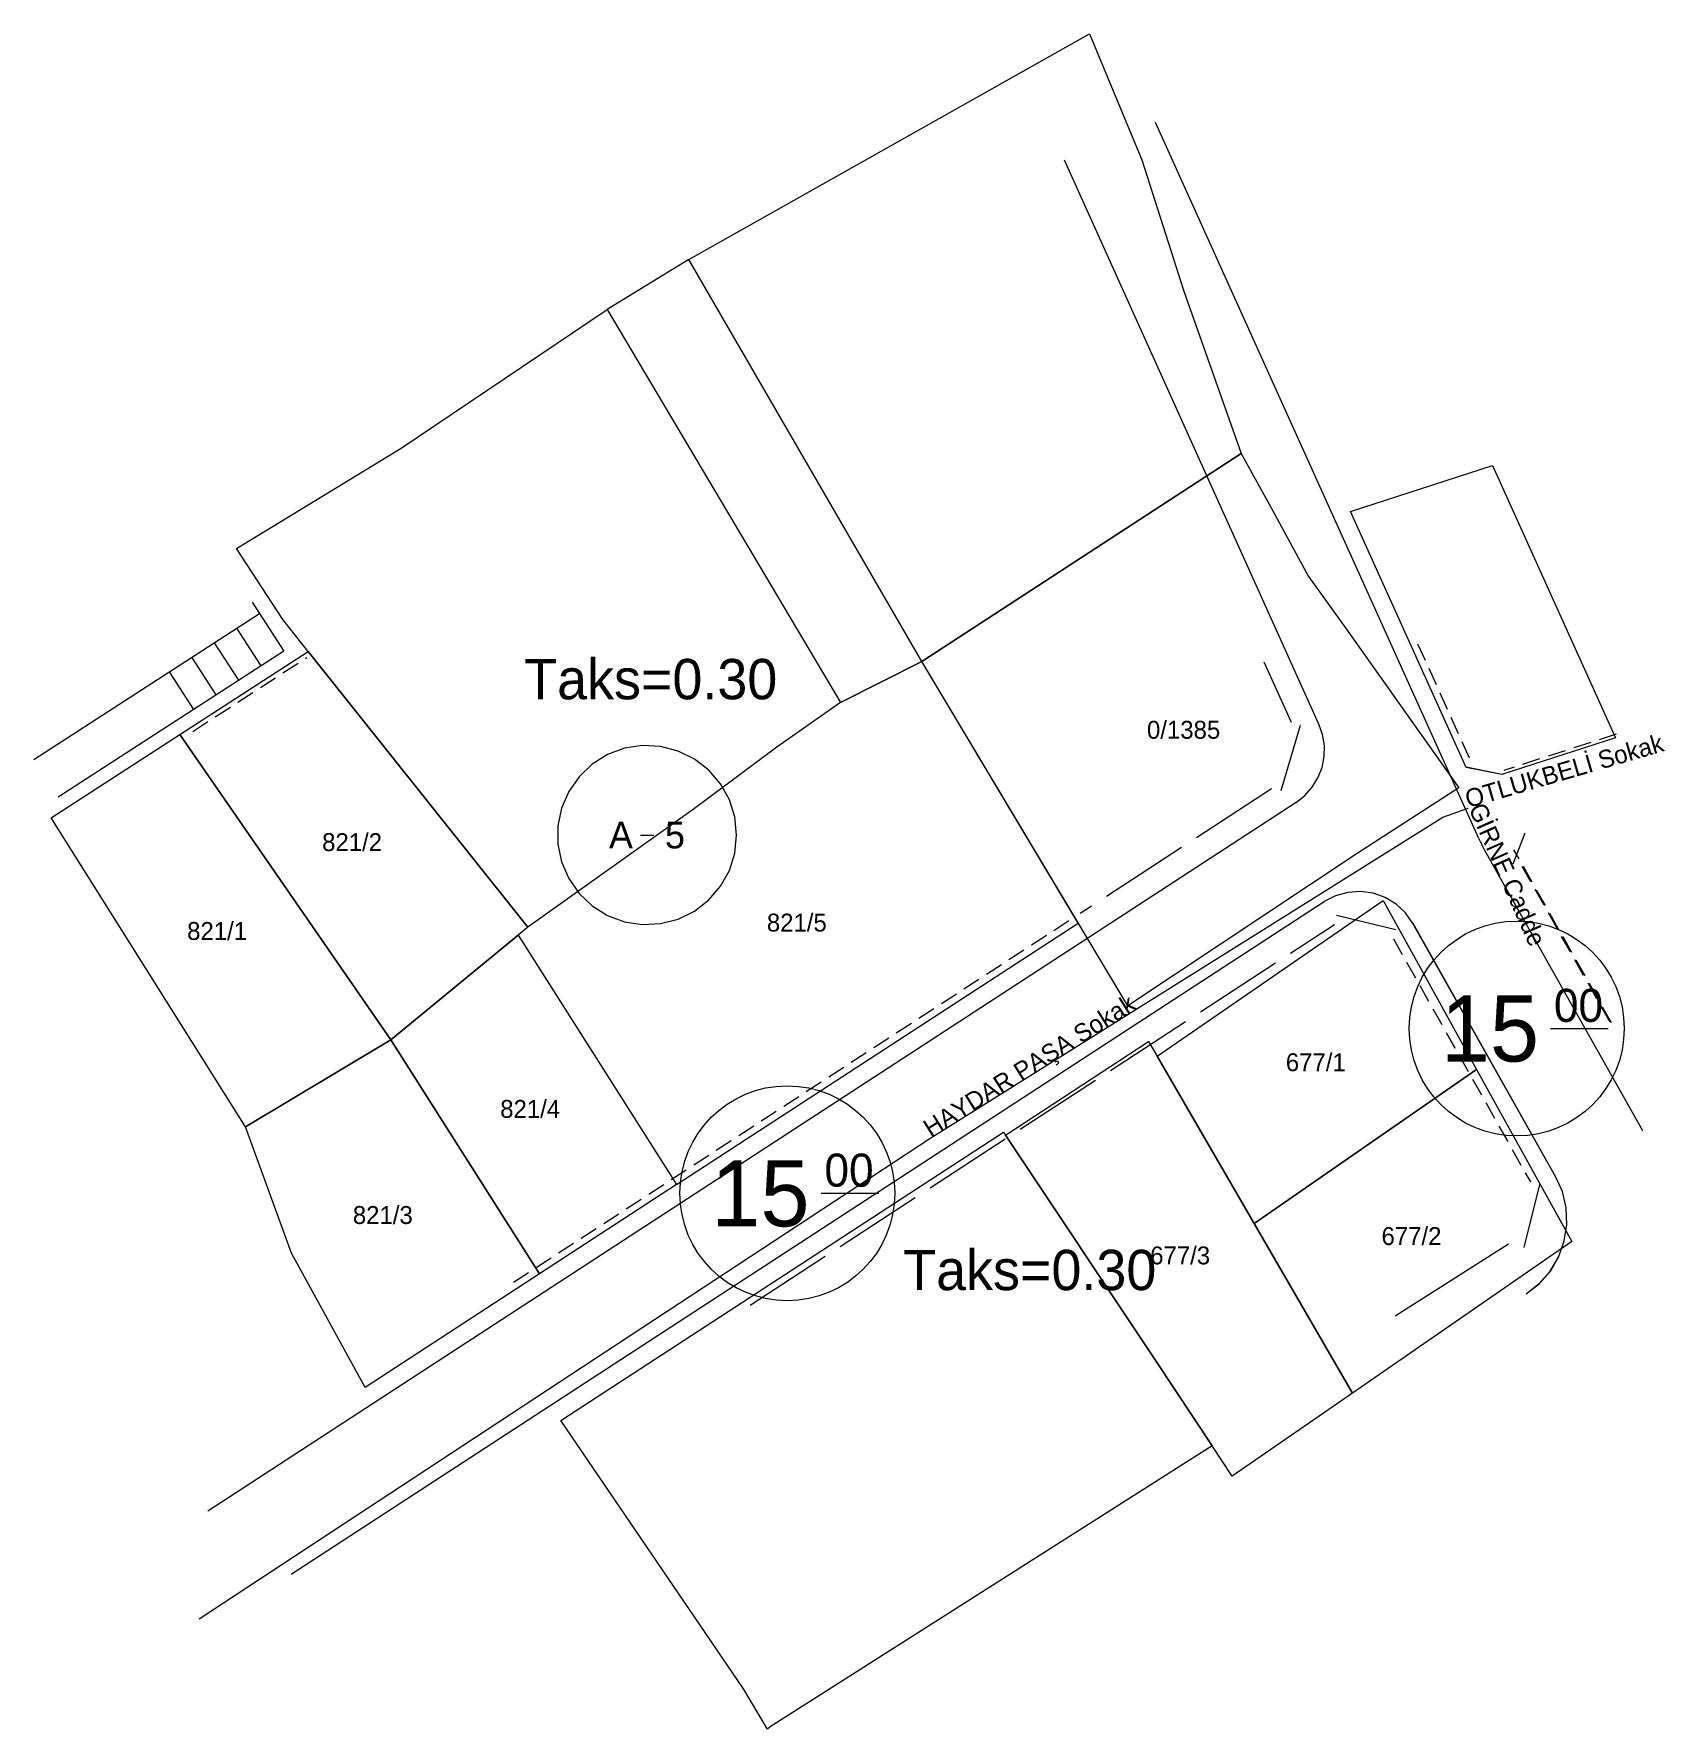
# Model space of a CAD drawing. Header units: centimetres. Extents: x 562865 to 1310255, y -148070 to 32737.
# Drawn here: x 562865 to 581083, y -4954 to 13971 of the extents above; entities that cross this region are included whole.
import ezdxf

# ---------------------------------------------------------------- set-up
doc = ezdxf.new("R2010")
doc.units = ezdxf.units.CM
doc.header["$LTSCALE"] = 2.5
for name, color, linetype, lineweight in [('ADAKENARI', 18, 'Continuous', 5), ('KALDIRIM', 7, 'Continuous', 0), ('OTOPARK', 18, 'Continuous', 0), ('SM_DAIRE', 7, 'Continuous', 0), ('SM_DOGRU', 18, 'Continuous', 0), ('SM_KATADEDI', 18, 'Continuous', 0), ('SM_NIZAM', 18, 'Continuous', 0), ('SM_TAKS', 18, 'Continuous', 0), ('SM_YGEN', 18, 'Continuous', 0), ('Z_ADAPARSEL_NO', 7, 'Continuous', 0), ('Z_ADAPARSEL_PL', 7, 'Continuous', 0), ('Z_YOL_ADI', 7, 'Continuous', 0), ('Z_YOL_PL', 7, 'Continuous', 0)]:
    doc.layers.add(name, color=color, linetype=linetype, lineweight=lineweight)

msp = doc.modelspace()

# ---------------------------------------------------------------- texts
at = {"layer": 'SM_KATADEDI'}
msp.add_text('5', height=300, rotation=0.00039, dxfattribs=at).set_placement((569913.2, 4877.5))
at = {"layer": 'SM_NIZAM'}
msp.add_text('A', height=300, rotation=0.00039, dxfattribs=at).set_placement((569288.2, 4877.5))
at = {"layer": 'SM_TAKS'}
for p in [(568341, 6543), (572574, -53.7)]:
    msp.add_text('Taks=0.30', height=450, rotation=0.00039, dxfattribs=at).set_placement(p)
at = {"layer": 'SM_YGEN'}
for s, height, p in [('15', 737.85, (578577.5, 2498.6)), ('00', 368.93, (579841, 2941.3)), ('15', 737.85, (570430.7, 659)), ('00', 368.93, (571694.3, 1101.7))]:
    msp.add_text(s, height=height, rotation=0.00039, dxfattribs=at).set_placement(p)
at = {"layer": 'Z_ADAPARSEL_NO', "color": 30}
for s, p in [('0/1385', (575296.4, 6102.4)), ('821/2', (566084.2, 4848.3)), ('821/1', (564576.9, 3856)), ('821/5', (571051.2, 3950)), ('677/1', (576846.8, 2391)), ('821/4', (568073.2, 1869.7)), ('821/3', (566427.5, 685.1)), ('677/2', (577915.5, 450.1)), ('677/3', (575332.4, 234.1))]:
    msp.add_text(s, height=200, dxfattribs=at).set_placement(p)
at = {"layer": 'Z_YOL_ADI', "color": 18}
for s, rotation, p in [('OTLUKBELİ Sokak', 16.23298, (578884.5, 5327.7)), ('GİRNE Cadde', 293.85204, (578884.5, 5327.7)), ('HAYDAR PAŞA Sokak', 32.04266, (572881.5, 1647))]:
    msp.add_text(s, height=200, rotation=rotation, dxfattribs=at).set_placement(p)

# ---------------------------------------------------------------- linework, layer by layer
at = {"layer": 'ADAKENARI', "lineweight": 9}
for p, q in [((565899.1, 7000), (565913.8, 7009.5)), ((578405.1, 6977.5), (578322.8, 7159.8)), ((565647.2, 6837), (565815.1, 6945.7)), ((576602.5, 6960.1), (576906.5, 6286.8)), ((578528.6, 6704.1), (578446.3, 6886.4)), ((565395.4, 6674), (565563.3, 6782.7)), ((564891.7, 6348), (565059.6, 6456.7)), ((565143.5, 6511), (565311.4, 6619.7)), ((578652.1, 6430.7), (578569.8, 6613)), ((564639.9, 6185), (564807.8, 6293.6)), ((577005.7, 6249.3), (576792.5, 5520.8)), ((578775.5, 6157.3), (578693.2, 6339.6)), ((578899, 5883.9), (578816.7, 6066.1)), ((576688.7, 5542.8), (575850.7, 4997.2)), ((575683, 4888.1), (574845, 4342.5)), ((579451.4, 4761.7), (579394.1, 4863.4)), ((579583.4, 4505.8), (579487.7, 4675.5)), ((579598.8, 4500.4), (579500.5, 4674.6)), ((579730.7, 4244.5), (579632.5, 4418.7)), ((579746.1, 4239.1), (579647.9, 4413.3)), ((574677.4, 4233.3), (574550.4, 4150.7)), ((574424.7, 4068.8), (574257, 3959.7)), ((576898.1, 3710), (577390, 4030.4)), ((577411.9, 4134.2), (578076.5, 3971.5)), ((579878.1, 3983.2), (579779.9, 4157.4)), ((579893.5, 3977.8), (579795.2, 4152)), ((574173.2, 3905.1), (574005.6, 3796)), ((578048, 3869.3), (578146.3, 3695.1)), ((578048.4, 3869.1), (578146.7, 3694.9)), ((580025.5, 3721.9), (579927.2, 3896.1)), ((580040.8, 3716.5), (579942.6, 3890.7)), ((573921.8, 3741.5), (573754.2, 3632.4)), ((575892.7, 3055), (576730.5, 3600.8)), ((578195.4, 3608), (578293.7, 3433.8)), ((578195.8, 3607.8), (578294, 3433.6)), ((580172.8, 3460.6), (580074.6, 3634.8)), ((580188.2, 3455.2), (580090, 3629.4)), ((573419, 3414.1), (573251.4, 3305)), ((573670.4, 3577.8), (573502.8, 3468.7)), ((573167.6, 3250.4), (573000, 3141.3)), ((578342.8, 3346.7), (578441, 3172.5)), ((578343.1, 3346.5), (578441.4, 3172.3)), ((580320.2, 3199.3), (580222, 3373.5)), ((580335.6, 3193.9), (580237.3, 3368.1)), ((572916.2, 3086.8), (572748.5, 2977.6)), ((578490.1, 3085.4), (578588.4, 2911.2)), ((578490.5, 3085.2), (578588.7, 2910.9)), ((580467.6, 2938), (580369.3, 3112.2)), ((580482.9, 2932.5), (580384.7, 3106.8)), ((572664.7, 2923.1), (572497.1, 2814)), ((574887.2, 2399.9), (575725.1, 2945.8)), ((572413.3, 2759.4), (572245.7, 2650.3)), ((578637.5, 2824.1), (578735.7, 2649.9)), ((578637.9, 2823.8), (578736.1, 2649.6)), ((572161.9, 2595.7), (571994.3, 2486.6)), ((578784.9, 2562.8), (578883.1, 2388.6)), ((578785.2, 2562.5), (578883.5, 2388.3)), ((571910.5, 2432.1), (571742.9, 2322.9)), ((573881.8, 1744.9), (574719.6, 2290.8)), ((578932.2, 2301.5), (579030.5, 2127.2)), ((578932.6, 2301.2), (579030.8, 2127)), ((571407.7, 2104.7), (571240, 1995.6)), ((571659.1, 2268.4), (571491.5, 2159.3)), ((571156.2, 1941), (570988.6, 1831.9)), ((579079.6, 2040.1), (579177.8, 1865.9)), ((579080, 2039.9), (579178.2, 1865.7)), ((570904.8, 1777.4), (570737.2, 1668.2)), ((579227, 1778.8), (579325.2, 1604.6)), ((579227.3, 1778.6), (579325.6, 1604.4)), ((570653.4, 1613.7), (570485.8, 1504.6)), ((572876.3, 1089.9), (573714.2, 1635.7)), ((579374.3, 1517.5), (579472.6, 1343.3)), ((579374.7, 1517.3), (579472.9, 1343.1)), ((570402, 1450), (570234.4, 1340.9)), ((570150.6, 1286.3), (569983, 1177.2)), ((579521.7, 1256.2), (579579, 1154.6)), ((579522.1, 1256), (579579.4, 1154.3)), ((569647.7, 959), (569480.1, 849.9)), ((569899.2, 1122.7), (569731.6, 1013.5)), ((571870.9, 434.8), (572708.7, 980.7)), ((569396.3, 795.3), (569228.7, 686.2)), ((569144.9, 631.6), (568977.3, 522.5)), ((568893.5, 468), (568725.9, 358.8)), ((568642.1, 304.3), (568474.5, 195.2)), ((570865.4, -220.2), (571703.3, 325.7)), ((568390.7, 140.6), (568223.1, 31.5))]:
    msp.add_line(p, q, dxfattribs=at)
at = {"layer": 'ADAKENARI'}
for p, q in [((580252.3, 6060.9), (580062, 5999.4)), ((580537.8, 6153.1), (580347.5, 6091.7)), ((579681.4, 5876.4), (579491.1, 5814.9)), ((579966.9, 5968.7), (579776.6, 5907.2)), ((579260.5, 5703.6), (578861.5, 5784.6)), ((579260.5, 5703.6), (578861.5, 5784.6)), ((579395.9, 5784.2), (579283.1, 5747.7)), ((579385.5, 4704), (579521.6, 5052.4))]:
    msp.add_line(p, q, dxfattribs=at)
at = {"layer": 'ADAKENARI', "lineweight": 20}
for p, q in [((579681.2, 1126.1), (579504.8, 422.3)), ((579681.5, 1125.9), (579505.2, 422.1)), ((579332.3, 460.7), (578066.5, -344.1)), ((579332.7, 460.5), (578066.8, -344.3))]:
    msp.add_line(p, q, dxfattribs=at)
at = {"layer": 'KALDIRIM'}
for p, q in [((579000.6, 4990.5), (575392, 12981.7)), ((577217.3, 6266.8), (574375, 12561.2)), ((565302.6, 7626.1), (565655.6, 7080.7)), ((565655.6, 7080.7), (563137.1, 5450.6)), ((577258.1, 6149.8), (577217.3, 6266.8)), ((577277.6, 6027.4), (577258.1, 6149.8)), ((577251.1, 5782), (577275.3, 5903.5)), ((577275.3, 5903.5), (577277.6, 6027.4)), ((577205.9, 5666.7), (577251.1, 5782)), ((577058.7, 5468.6), (577141.1, 5561.1)), ((577141.1, 5561.1), (577205.9, 5666.7)), ((576961.2, 5392), (564806.9, -2520.6)), ((576961.2, 5392), (577058.7, 5468.6)), ((579000.6, 4990.5), (579006.9, 4976.7)), ((579006.9, 4976.7), (579013.4, 4962.9)), ((579013.4, 4962.9), (579020, 4949.3)), ((579020, 4949.3), (579026.8, 4935.7)), ((579026.8, 4935.7), (579033.7, 4922.2)), ((579033.7, 4922.2), (579040.8, 4908.7)), ((579040.8, 4908.7), (579048.1, 4895.4)), ((579048.1, 4895.4), (579055.5, 4882.1)), ((580835.2, 1726.2), (579055.5, 4882.1)), ((580835.6, 1725.9), (579055.8, 4881.9)), ((577539.8, 4387.3), (577402.2, 4349.2)), ((577682.2, 4396.8), (577539.8, 4387.3)), ((577823.6, 4377.2), (577682.2, 4396.8)), ((577958.1, 4329.3), (577823.6, 4377.2)), ((565740.4, -3225.4), (577275.2, 4283.9)), ((577402.2, 4349.2), (577275.2, 4283.9)), ((578080.1, 4255.1), (577958.1, 4329.3)), ((578184.4, 4157.7), (578080.1, 4255.1)), ((578266.9, 4041.1), (578184.4, 4157.7)), ((579859.6, 1216.8), (578266.9, 4041.1)), ((579860, 1216.6), (578267.2, 4040.9)), ((579935.3, 1046.8), (579859.6, 1216.8)), ((579935.6, 1046.6), (579860, 1216.6)), ((579977.5, 865.6), (579935.3, 1046.8)), ((579977.8, 865.4), (579935.6, 1046.6)), ((579984.7, 679.7), (579977.5, 865.6)), ((579985.1, 679.5), (579977.8, 865.4)), ((579956.8, 495.8), (579984.7, 679.7)), ((579957.2, 495.6), (579985.1, 679.5)), ((579894.7, 320.4), (579956.8, 495.8)), ((579895.1, 320.2), (579957.2, 495.6)), ((579800.7, 159.9), (579894.7, 320.4)), ((579801, 159.7), (579895.1, 320.2)), ((579531.2, -94.2), (579678, 20)), ((579531.5, -94.4), (579678.4, 19.8)), ((579678, 20), (579800.7, 159.9)), ((579678.4, 19.8), (579801, 159.7))]:
    msp.add_line(p, q, dxfattribs=at)
at = {"layer": 'OTOPARK'}
for p, q in [((562865.5, 5870.3), (565383.9, 7500.4)), ((565403.8, 6917.7), (565132.1, 7337.4)), ((564900.1, 6591.6), (564628.4, 7011.4)), ((564880.2, 7174.4), (565151.9, 6754.7)), ((564376.5, 6848.4), (564648.2, 6428.6))]:
    msp.add_line(p, q, dxfattribs=at)
at = {"layer": 'SM_DAIRE'}
msp.add_polyline3d([(570692.8, 5228.8, 0), (570632.2, 5421.8, 0), (570534, 5598.7, 0), (570402.2, 5752.3, 0), (570242.2, 5876.1, 0), (570060.5, 5965.2, 0), (569864.7, 6015.9, 0), (569662.6, 6026.2, 0), (569462.6, 5995.6, 0), (569272.8, 5925.3, 0), (569101.1, 5818.3, 0), (568954.5, 5678.9, 0), (568838.9, 5512.8, 0), (568759.1, 5326.8, 0), (568718.4, 5128.7, 0), (568718.4, 4926.3, 0), (568759.1, 4728.1, 0), (568838.9, 4542.2, 0), (568954.5, 4376.1, 0), (569101.1, 4236.7, 0), (569272.8, 4129.7, 0), (569462.6, 4059.4, 0), (569662.6, 4028.8, 0), (569864.7, 4039, 0), (570060.5, 4089.7, 0), (570242.2, 4178.8, 0), (570402.2, 4302.7, 0), (570534, 4456.2, 0), (570632.2, 4633.1, 0), (570692.8, 4826.2, 0), (570713.2, 5027.5, 0), (570692.8, 5228.8, 0)], close=True, dxfattribs=at)
at = {"layer": 'SM_DOGRU'}
msp.add_line((569638.2, 5027.5), (569788.2, 5027.5), dxfattribs=at)
at = {"layer": 'SM_YGEN'}
for p, q in [((579804.1, 2867.5), (580446.7, 2867.5)), ((571657.4, 1027.9), (572300, 1027.9))]:
    msp.add_line(p, q, dxfattribs=at)
for centre in [(579426, 2867.5), (571279.3, 1027.9)]:
    msp.add_circle(centre, 1200, dxfattribs=at)
at = {"layer": 'Z_ADAPARSEL_PL', "color": 1}
for points in [[(570179.4, 11453.9, 0), (574655.9, 13971.3, 0), (575238.4, 12563.9, 0), (575706.4, 11097.9, 0), (576349.4, 9286.9, 0), (572781.4, 6962.9, 0), (570179.4, 11453.9, 0)], [(572781.4, 6962.9, 0), (570179.4, 11453.9, 0), (569267.4, 10894.9, 0), (571875.4, 6506.9, 0), (572781.4, 6962.9, 0)], [(565126.4, 8227.9, 0), (566967.4, 9344.9, 0), (569267.4, 10894.9, 0), (571875.4, 6506.9, 0), (571162.4, 6009.9, 0), (570227.4, 5310.9, 0), (568383.4, 3998.9, 0), (565928.4, 7076.9, 0), (565644.4, 7433.9, 0), (565126.4, 8227.9, 0)], [(578777.4, 5553.9, 0), (577642.4, 4819.9, 0), (575082.4, 3119.9, 0), (572781.4, 6962.9, 0), (576349.4, 9286.9, 0), (576702.4, 8647.9, 0), (577099.4, 7913.9, 0), (577521.4, 7329.9, 0), (578777.4, 5553.9, 0)], [(580528.4, 6111.9, 0), (579260.4, 5701.9, 0), (578861.4, 5782.9, 0), (577570.4, 8640.9, 0), (579156.4, 9153.9, 0), (580528.4, 6111.9, 0)], [(568383.4, 3998.9, 0), (566852.4, 2739.9, 0), (564494.4, 6148.9, 0), (565928.4, 7076.9, 0), (568383.4, 3998.9, 0)], [(570043.4, 1124.9, 0), (574528.4, 4044.9, 0), (572781.4, 6962.9, 0), (571875.4, 6506.9, 0), (571162.4, 6009.9, 0), (570227.4, 5310.9, 0), (568383.4, 3998.9, 0), (568273.6, 3908.6, 0), (570043.4, 1124.9, 0)], [(566852.4, 2739.9, 0), (565230.4, 1769.9, 0), (563059.4, 5219.9, 0), (564494.4, 6148.9, 0), (566852.4, 2739.9, 0)], [(575408.4, 2558.9, 0), (577933.4, 4294.9, 0), (578977.4, 2407.9, 0), (576492.4, 688.9, 0), (575408.4, 2558.9, 0)], [(568273.6, 3908.6, 0), (570043.4, 1124.9, 0), (568512.4, 128.5, 0), (566852.4, 2739.9, 0), (568273.6, 3908.6, 0)], [(566566.3, -1138.9, 0), (565743.2, 357.7, 0), (565230.4, 1769.9, 0), (566852.4, 2739.9, 0), (568512.4, 128.5, 0), (566566.3, -1138.9, 0)], [(573716.4, 1674.9, 0), (575313.4, 2721.9, 0), (575408.4, 2558.9, 0), (576492.4, 688.9, 0), (577590.4, -1204.1, 0), (576248.4, -2132.1, 0), (576023.4, -1791.1, 0), (575395.4, -841.1, 0), (573716.4, 1674.9, 0)], [(578977.4, 2407.9, 0), (580039.4, 488.9, 0), (577590.4, -1204.1, 0), (576492.4, 688.9, 0), (578977.4, 2407.9, 0)], [(568750.4, -1510.1, 0), (573692.4, 1710.9, 0), (573716.4, 1674.9, 0), (575395.4, -841.1, 0), (576023.4, -1791.1, 0), (571089.4, -4928.1, 0), (571059.4, -4954.1, 0), (570791.4, -4505.1, 0), (568750.4, -1510.1, 0)]]:
    msp.add_polyline3d(points, close=True, dxfattribs=at)
at = {"layer": 'Z_YOL_PL', "color": 254}
msp.add_polyline3d([(564711.5, -3722, 0), (572881.5, 1647, 0), (578600.7, 5226.7, 0), (578884.5, 5327.7, 0)], dxfattribs=at)

msp.set_redraw_order([(e.dxf.handle, doc.entitydb.next_handle()) for e in msp.query("TEXT MTEXT ATTDEF DIMENSION ARC_DIMENSION")])  # texts and dimensions are drawn at this point

doc.saveas('drawing.dxf')
